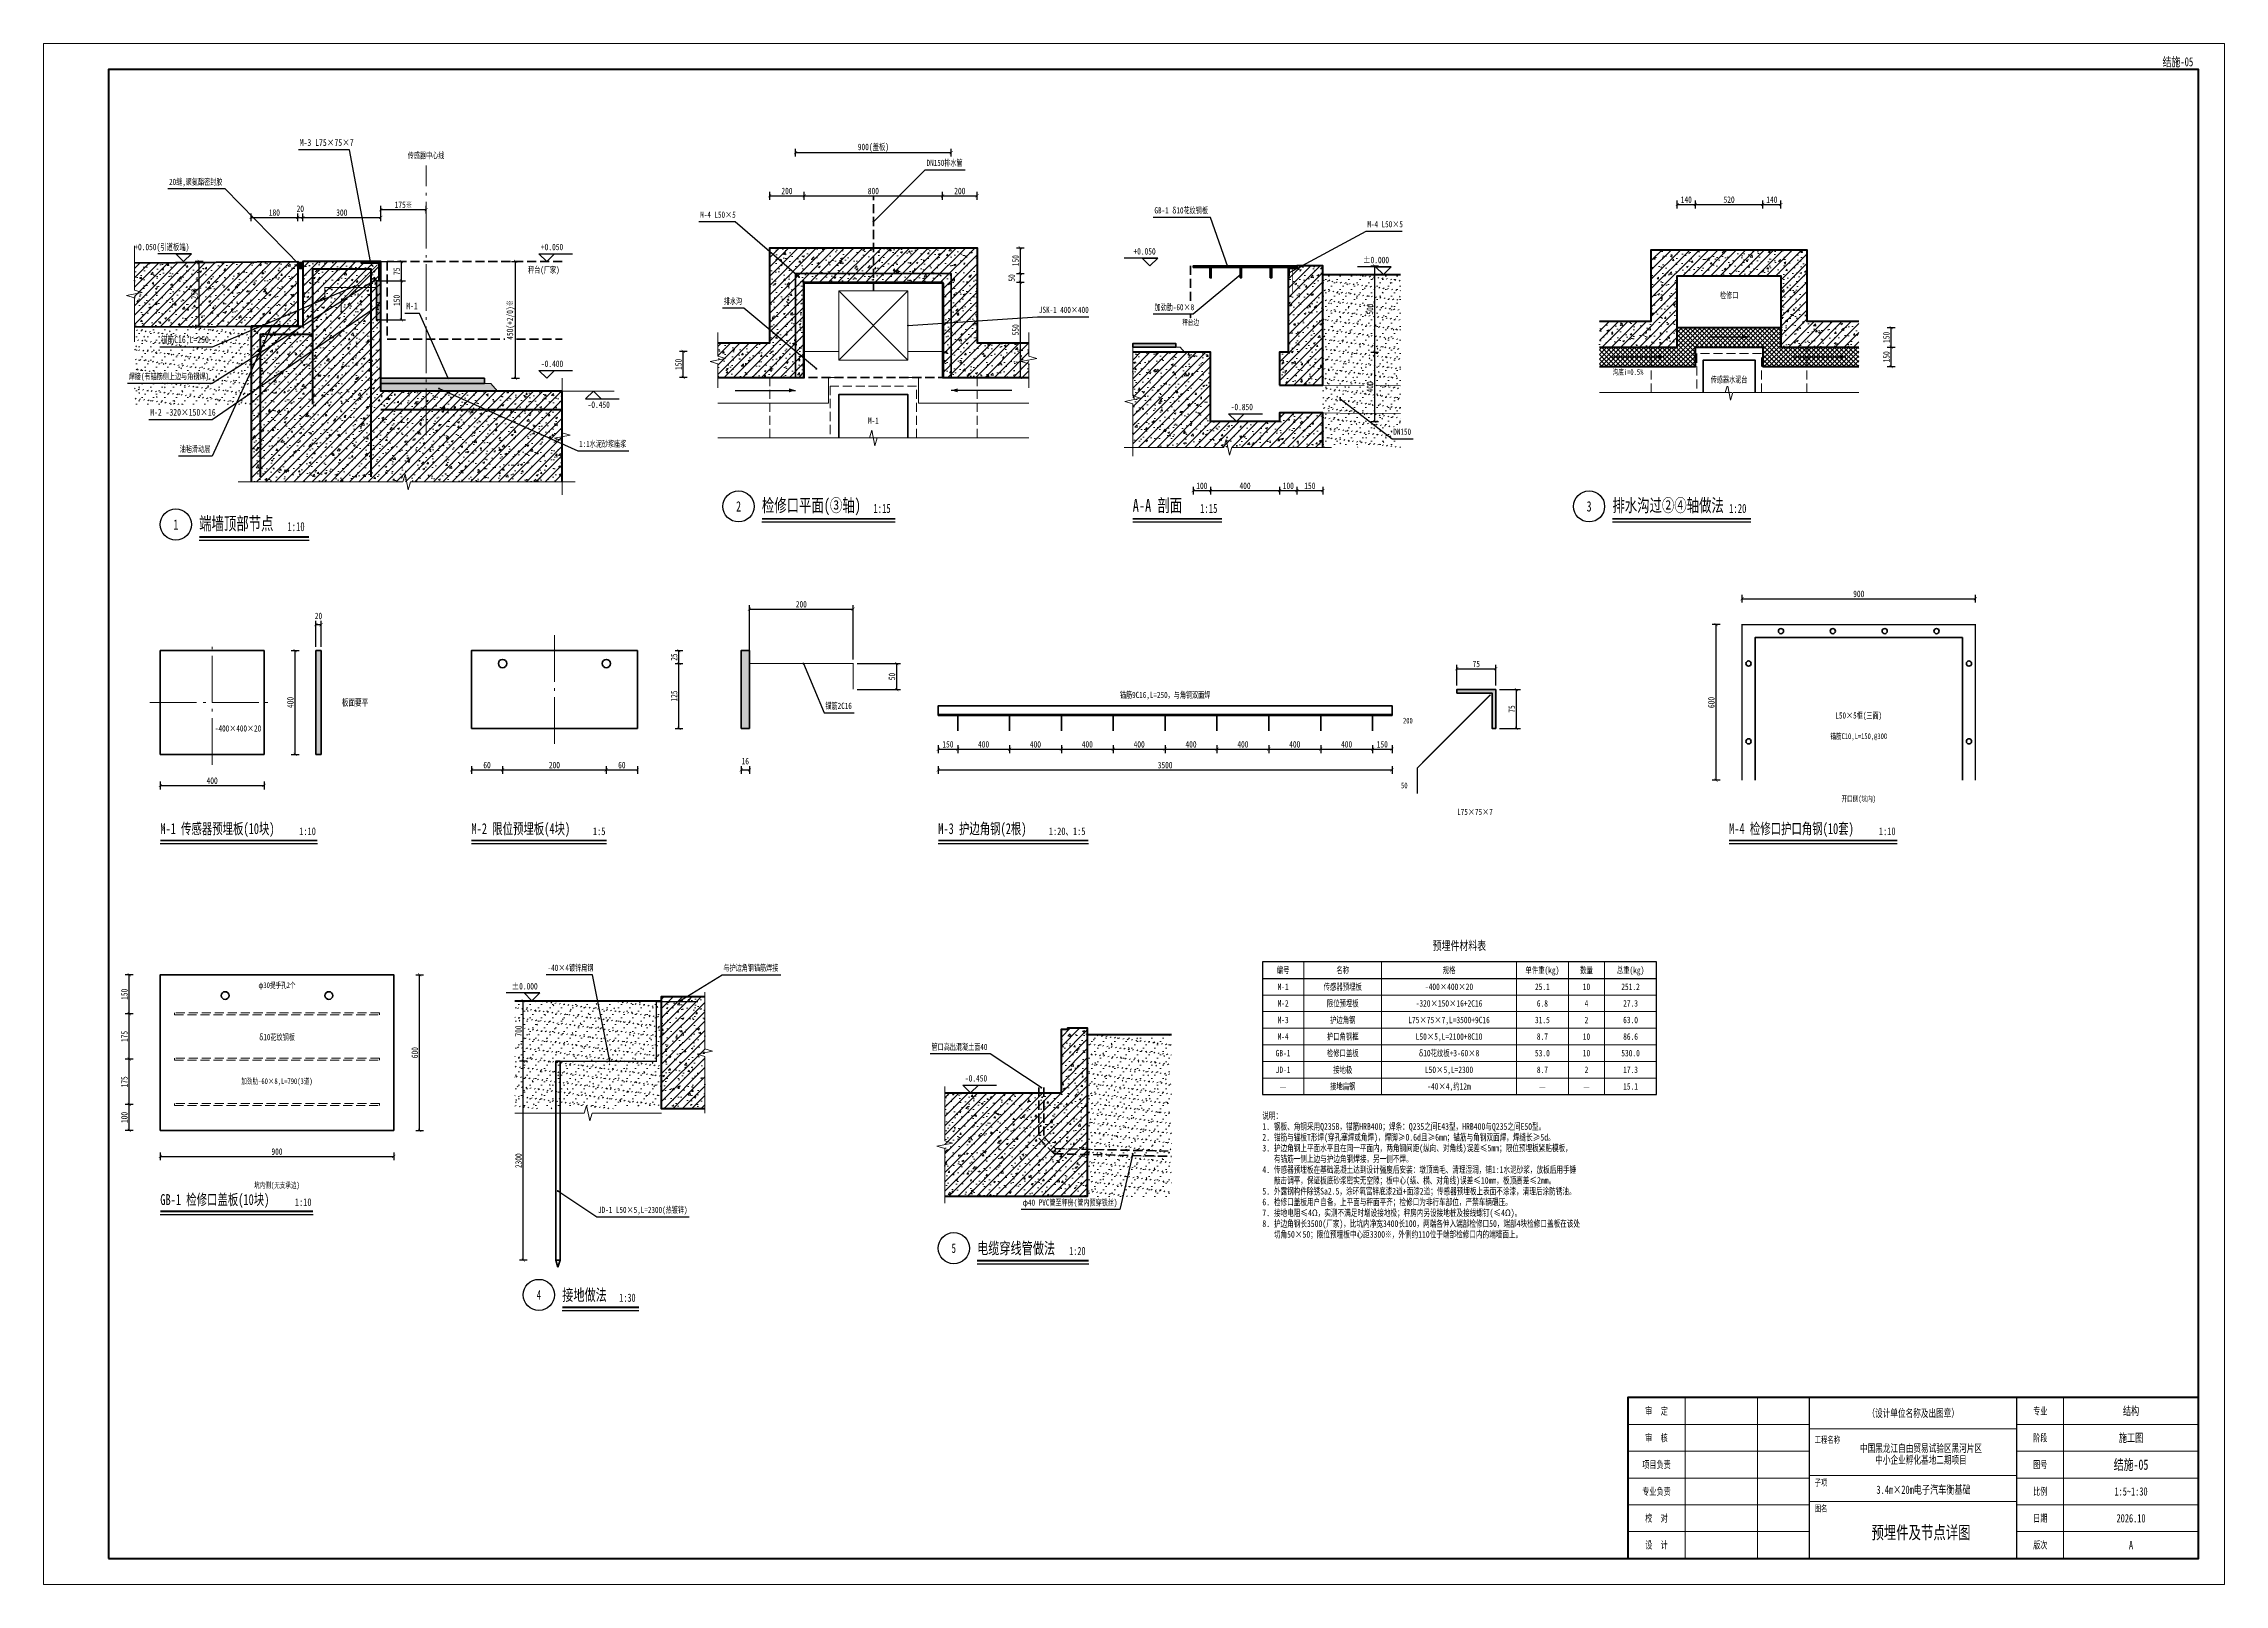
# Model space of a CAD drawing. Header units: millimetres. Extents: x 0 to 226050, y 0 to 29700.
# Drawn here: x 184000 to 226050, y 0 to 29700 of the extents above; entities that cross this region are included whole.
import ezdxf
from ezdxf.enums import TextEntityAlignment as Align

# ---------------------------------------------------------------- set-up
doc = ezdxf.new("R2010")
doc.units = ezdxf.units.MM
doc.header["$LTSCALE"] = 50
doc.linetypes.add('AXIS', pattern=[24, 18, -2.5, 1, -2.5])
doc.linetypes.add('DASH', pattern=[5, 3.5, -1.5])
for name, color, linetype, lineweight in [('S-AXIS', 1, 'AXIS', 18), ('S-CONC', 7, 'Continuous', 50), ('S-DIM', 3, 'Continuous', 13), ('S-FRAME', 7, 'Continuous', 90), ('S-HATCH', 8, 'Continuous', 13), ('S-HIDE', 8, 'DASH', 18), ('S-HIDE2', 6, 'DASH', 35), ('S-PIPE', 5, 'DASH', 35), ('S-REBAR', 2, 'Continuous', 50), ('S-STEEL', 4, 'Continuous', 35), ('S-SYMB', 7, 'Continuous', 25), ('S-TABLE', 7, 'Continuous', 18), ('S-TEXT', 7, 'Continuous', 18), ('S-THIN', 7, 'Continuous', 18)]:
    doc.layers.add(name, color=color, linetype=linetype, lineweight=lineweight)
doc.styles.add('HZ', font='simfang.ttf', dxfattribs={"width": 0.7})
doc.dimstyles.new('ZJ', dxfattribs={"dimscale": 50, "dimtxt": 2.5, "dimasz": 1.2, "dimexe": 1.5, "dimexo": 1.5, "dimgap": 0.6, "dimtad": 1, "dimdec": 0, "dimtxsty": 'HZ', "dimblk": 'ARCHTICK', "dimcen": 2.5, "dimclrd": 3, "dimclre": 3, "dimclrt": 7, "dimazin": 3, "dimtfac": 1, "dimtmove": 2, "dimatfit": 3})
pattern_1 = [(0, (0, 0), (110, 130), [0, -220]), (0, (55, 65), (110, 130), [0, -220]), (35, (30, 20), (145, 170), [27.5, -250]), (125, (115, 105), (155, 185), [22.5, -300])]

msp = doc.modelspace()

# ---------------------------------------------------------------- texts
at = {"layer": 'S-TEXT', "style": 'HZ', "width": 0.7}
for s, height, p in [('结施-05', 175, (225450, 29350)), ('200', 110, (210400, 16650)), ('50', 110, (210300, 15400))]:
    msp.add_text(s, height=height, dxfattribs=at).set_placement(p, align=Align.MIDDLE_RIGHT)
for s, height, p in [('M-3 L75×75×7', 130, (188939, 27690)), ('DN150排水管', 120, (201025, 27306.7)), ('20缝,聚氨酯密封胶', 120, (186419, 26940)), ('GB-1 δ10花纹钢板', 120, (205419, 26390)), ('M-4 L50×5', 120, (196660.3, 26306.7)), ('M-4 L50×5', 120, (209525, 26123.3)), ('+0.050', 125, (193590, 25680)), ('排水沟', 120, (197115, 24640)), ('M-1', 130, (190991, 24540)), ('JSK-1 400×400', 120, (203191.7, 24473.3)), ('加劲肋-60×8', 120, (205421.7, 24523.3)), ('锚筋C16,L=250', 130, (186263, 23890)), ('-0.400', 125, (193590, 23430)), ('焊接(有锚筋侧上边与角钢焊)', 120, (185641, 23190)), ('-0.450', 125, (194490, 22641.2)), ('-0.850', 125, (206890, 22596.7)), ('M-2 -320×150×16', 130, (186055, 22490)), ('油毡滑动层', 120, (186625, 21790)), ('1:1水泥砂浆座浆', 120, (194325, 21890)), ('DN150', 120, (210025, 22123.3)), ('端墙顶部节点', 250, (187000, 20250)), ('检修口平面(③轴)', 250, (197850, 20600)), ('1:15', 175, (200000, 20600)), ('A-A 剖面', 250, (205000, 20600)), ('1:15', 175, (206300, 20600)), ('排水沟过②④轴做法', 250, (214250, 20600)), ('1:20', 175, (216500, 20600)), ('1:10', 175, (188700, 20250)), ('锚筋2C16', 120, (199075, 16840)), ('M-1 传感器预埋板(10块)', 210, (186250, 14400)), ('1:10', 147, (188928, 14400)), ('M-2 限位预埋板(4块)', 210, (192250, 14400)), ('1:5', 147, (194592, 14400)), ('M-3 护边角钢(2根)', 210, (201250, 14400)), ('1:20、1:5', 147, (203382, 14400)), ('M-4 检修口护口角钢(10套)', 210, (216500, 14400)), ('1:10', 147, (219388, 14400)), ('-40×4镀锌扁钢', 120, (193718.3, 11790)), ('与护边角钢锚筋焊接', 120, (197108.3, 11790)), ('管口高出混凝土面40', 120, (201121, 10265)), ('-0.450', 125, (201765, 9655)), ('GB-1 检修口盖板(10块)', 210, (186250, 7250)), ('1:10', 147, (188844, 7250)), ('JD-1 L50×5,L=2300(热镀锌)', 120, (194691.7, 7123.3)), ('φ40 PVC管至秤房(管内预穿铁丝)', 120, (202877, 7265)), ('电缆穿线管做法', 225, (202000, 6300)), ('1:20', 157.5, (203775, 6300)), ('接地做法', 225, (194000, 5400)), ('1:30', 157.5, (195100, 5400))]:
    msp.add_text(s, height=height, dxfattribs=at).set_placement(p, align=Align.BOTTOM_LEFT)
for s, p in [('传感器中心线', (191375, 27450)), ('锚筋9C16,L=250，与角钢双面焊', (205625, 17050))]:
    msp.add_text(s, height=120, dxfattribs=at).set_placement(p, align=Align.BOTTOM_CENTER)
for s, p in [('+0.050(引道板端)', (186810, 25680)), ('+0.050', (205443.3, 25596.7)), ('±0.000', (209943.3, 25430)), ('±0.000', (193526.7, 11430))]:
    msp.add_text(s, height=125, dxfattribs=at).set_placement(p, align=Align.BOTTOM_RIGHT)
msp.add_text('秤台(厂家)', height=120, dxfattribs=at).set_placement((193950, 25400), align=Align.TOP_RIGHT)
for s, height, p in [('检修口', 120, (216500, 24850)), ('传感器水泥台', 120, (216500, 23225)), ('M-1', 120, (200000, 22433.3)), ('2', 200, (197400, 20780)), ('3', 200, (213800, 20780)), ('1', 200, (186550, 20430)), ('L50×5框(三面)', 120, (219000, 16750)), ('-400×400×20', 120, (187750, 16500)), ('锚筋C10,L=150,@300', 110, (219000, 16350)), ('编号', 125, (207900, 11840)), ('名称', 125, (209050, 11840)), ('规格', 125, (211100, 11840)), ('单件重(kg)', 125, (212900, 11840)), ('数量', 125, (213750, 11840)), ('总重(kg)', 125, (214600, 11840)), ('φ30提手孔2个', 110, (188500, 11550)), ('M-1', 125, (207900, 11520)), ('传感器预埋板', 125, (209050, 11520)), ('-400×400×20', 125, (211100, 11520)), ('25.1', 125, (212900, 11520)), ('10', 125, (213750, 11520)), ('251.2', 125, (214600, 11520)), ('M-2', 125, (207900, 11200)), ('M-3', 125, (207900, 10880)), ('限位预埋板', 125, (209050, 11200)), ('护边角钢', 125, (209050, 10880)), ('L75×75×7,L=3500+9C16', 125, (211100, 10880)), ('-320×150×16+2C16', 125, (211100, 11200)), ('31.5', 125, (212900, 10880)), ('6.8', 125, (212900, 11200)), ('4', 125, (213750, 11200)), ('2', 125, (213750, 10880)), ('27.3', 125, (214600, 11200)), ('63.0', 125, (214600, 10880)), ('δ10花纹钢板', 120, (188500, 10550)), ('M-4', 125, (207900, 10560)), ('护口角钢框', 125, (209050, 10560)), ('L50×5,L=2100+8C10', 125, (211100, 10560)), ('8.7', 125, (212900, 10560)), ('10', 125, (213750, 10560)), ('86.6', 125, (214600, 10560)), ('GB-1', 125, (207900, 10240)), ('检修口盖板', 125, (209050, 10240)), ('δ10花纹板+3-60×8', 125, (211100, 10240)), ('53.0', 125, (212900, 10240)), ('10', 125, (213750, 10240)), ('530.0', 125, (214600, 10240)), ('加劲肋-60×8,L=790(3道)', 110, (188500, 9700)), ('JD-1', 125, (207900, 9920)), ('接地扁钢', 125, (209050, 9600)), ('接地极', 125, (209050, 9920)), ('L50×5,L=2300', 125, (211100, 9920)), ('-40×4,约12m', 125, (211100, 9600)), ('8.7', 125, (212900, 9920)), ('2', 125, (213750, 9920)), ('17.3', 125, (214600, 9920)), ('—', 125, (207900, 9600)), ('—', 125, (212900, 9600)), ('—', 125, (213750, 9600)), ('15.1', 125, (214600, 9600)), ('5', 180, (201550, 6480)), ('4', 180, (193550, 5580)), ('审  定', 140, (215100, 3341.7)), ('（设计单位名称及出图章）', 150, (220050, 3300)), ('专业', 140, (222500, 3341.7)), ('结构', 160, (224250, 3341.7)), ('审  核', 140, (215100, 2825)), ('中国黑龙江自由贸易试验区黑河片区', 150, (220200, 2625)), ('阶段', 140, (222500, 2825)), ('施工图', 160, (224250, 2825)), ('项目负责', 140, (215100, 2308.3)), ('中小企业孵化基地二期项目', 150, (220200, 2400)), ('图号', 140, (222500, 2308.3)), ('结施-05', 200, (224250, 2308.3)), ('专业负责', 140, (215100, 1791.7)), ('3.4m×20m电子汽车衡基础', 160, (220250, 1825)), ('比例', 140, (222500, 1791.7)), ('1:5~1:30', 160, (224250, 1791.7)), ('校  对', 140, (215100, 1275)), ('日期', 140, (222500, 1275)), ('2026.10', 160, (224250, 1275)), ('设  计', 140, (215100, 758.3)), ('预埋件及节点详图', 250, (220200, 1000)), ('版次', 140, (222500, 758.3)), ('A', 160, (224250, 758.3))]:
    msp.add_text(s, height=height, dxfattribs=at).set_placement(p, align=Align.MIDDLE_CENTER)
for s, height, p in [('秤台边', 110, (206116.7, 24383.3)), ('沟底i=0.5%', 110, (214550, 23425)), ('开口侧(坑内)', 110, (219000, 15200)), ('L75×75×7', 120, (211600, 14950)), ('预埋件材料表', 175, (211300, 12400)), ('坑内侧(无支承边)', 110, (188500, 7750))]:
    msp.add_text(s, height=height, dxfattribs=at).set_placement(p, align=Align.TOP_CENTER)
msp.add_text('板面要平', height=130, dxfattribs=at).set_placement((189750, 17000), align=Align.MIDDLE_LEFT)
for s, height, p in [('说明：', 130, (207500, 9100)), ('1. 钢板、角钢采用Q235B，锚筋HRB400；焊条：Q235之间E43型，HRB400与Q235之间E50型。', 130, (207500, 8892)), ('3. 护边角钢上平面水平且在同一平面内，两角钢间距(纵向、对角线)误差≤5mm；限位预埋板紧贴模板，', 130, (207500, 8476)), ('2. 锚筋与锚板T形焊(穿孔塞焊或角焊)，焊脚≥0.6d且≥6mm；锚筋与角钢双面焊，焊缝长≥5d。', 130, (207500, 8684)), ('4. 传感器预埋板在基础混凝土达到设计强度后安装：墩顶凿毛、清理湿润，铺1:1水泥砂浆，放板后用手锤', 130, (207500, 8060)), ('   有锚筋一侧上边与护边角钢焊接，另一侧不焊。', 130, (207500, 8268)), ('5. 外露钢构件除锈Sa2.5，涂环氧富锌底漆2道+面漆2道；传感器预埋板上表面不涂漆，清理后涂防锈油。', 130, (207500, 7644)), ('   敲击调平，保证板底砂浆密实无空隙；板中心(纵、横、对角线)误差≤10mm，板顶高差≤2mm。', 130, (207500, 7852)), ('6. 检修口盖板用户自备，上平面与秤面平齐；检修口为非行车部位，严禁车辆碾压。', 130, (207500, 7436)), ('7. 接地电阻≤4Ω，实测不满足时增设接地极；秤房内另设接地桩及接线螺钉(≤4Ω)。', 130, (207500, 7228)), ('8. 护边角钢长3500(厂家)，比坑内净宽3400长100，两端各伸入端部检修口50，端部4块检修口盖板在该处', 130, (207500, 7020)), ('   切角50×50；限位预埋板中心距3300※，外侧约110位于端部检修口内的端墙面上。', 130, (207500, 6812)), ('工程名称', 125, (218150, 2850)), ('子项', 125, (218150, 2025)), ('图名', 125, (218150, 1525))]:
    msp.add_text(s, height=height, dxfattribs=at).set_placement(p, align=Align.TOP_LEFT)

# ---------------------------------------------------------------- blocks, each defined once
blk = doc.blocks.new('_ARCHTICK')
at = {"color": 0, "linetype": 'BYBLOCK', "const_width": 0.15}
blk.add_lwpolyline([(-0.5, -0.5), (0.5, 0.5)], dxfattribs=at)

# ---------------------------------------------------------------- dimensions: what is measured, and where the dimension line sits
at = {"layer": 'S-DIM'}
for base, p1, p2, text, override in [((198500, 27600), (198500, 27450), (201500, 27450), '900(盖板)', {"dimlfac": 0.3}), ((188000, 26350), (188000, 26200), (188900, 26200), '180', {"dimlfac": 0.2}), ((188900, 26350), (188900, 26200), (189000, 26200), '20', {"dimlfac": 0.2}), ((189000, 26350), (189000, 26200), (190500, 26200), '300', {"dimlfac": 0.2}), ((190500, 26500), (190500, 26350), (191375, 26350), '175※', {"dimlfac": 0.2}), ((215500, 26600), (215500, 26450), (215850, 26450), '140', {"dimlfac": 0.4}), ((215850, 26600), (215850, 26450), (217150, 26450), '520', {"dimlfac": 0.4}), ((217150, 26600), (217150, 26450), (217500, 26450), '140', {"dimlfac": 0.4}), ((206166.7, 21083.3), (206166.7, 21233.3), (206500, 21233.3), '100', {"dimlfac": 0.3}), ((206500, 21083.3), (206500, 21233.3), (207833.3, 21233.3), '400', {"dimlfac": 0.3}), ((207833.3, 21083.3), (207833.3, 21233.3), (208166.7, 21233.3), '100', {"dimlfac": 0.3}), ((208166.7, 21083.3), (208166.7, 21233.3), (208666.7, 21233.3), '150', {"dimlfac": 0.3}), ((197610, 18800), (197610, 17750), (199610, 17750), '200', {"dimlfac": 0.1}), ((189250, 18500), (189250, 18000), (189350, 18000), '20', {"dimlfac": 0.2}), ((211250, 17650), (211250, 17250), (212000, 17250), '75', {"dimlfac": 0.1}), ((201250, 16100), (201250, 16250), (201625, 16250), '150', {"dimlfac": 0.4}), ((201625, 16100), (201625, 16250), (202625, 16250), '400', {"dimlfac": 0.4}), ((202625, 16100), (202625, 16250), (203625, 16250), '400', {"dimlfac": 0.4}), ((203625, 16100), (203625, 16250), (204625, 16250), '400', {"dimlfac": 0.4}), ((204625, 16100), (204625, 16250), (205625, 16250), '400', {"dimlfac": 0.4}), ((205625, 16100), (205625, 16250), (206625, 16250), '400', {"dimlfac": 0.4}), ((206625, 16100), (206625, 16250), (207625, 16250), '400', {"dimlfac": 0.4}), ((207625, 16100), (207625, 16250), (208625, 16250), '400', {"dimlfac": 0.4}), ((208625, 16100), (208625, 16250), (209625, 16250), '400', {"dimlfac": 0.4}), ((209625, 16100), (209625, 16250), (210000, 16250), '150', {"dimlfac": 0.4}), ((192250, 15700), (192250, 15850), (192850, 15850), '60', {"dimlfac": 0.1}), ((192850, 15700), (192850, 15850), (194850, 15850), '200', {"dimlfac": 0.1}), ((194850, 15700), (194850, 15850), (195450, 15850), '60', {"dimlfac": 0.1}), ((197450, 15700), (197450, 15850), (197610, 15850), '16', {"dimlfac": 0.1}), ((201250, 15700), (201250, 15850), (210000, 15850), '3500', {"dimlfac": 0.4})]:
    msp.add_linear_dim(base=base, p1=p1, p2=p2, text=text, dimstyle='ZJ', override=override, dxfattribs=at).render()
for base, p1, p2, override in [((198000, 26766.7), (198000, 26616.7), (198666.7, 26616.7), {"dimlfac": 0.3}), ((198666.7, 26766.7), (198666.7, 26616.7), (201333.3, 26616.7), {"dimlfac": 0.3}), ((201333.3, 26766.7), (201333.3, 26616.7), (202000, 26616.7), {"dimlfac": 0.3}), ((216750, 19000), (216750, 18850), (221250, 18850), {"dimlfac": 0.2}), ((186250, 15400), (186250, 15550), (188250, 15550), {"dimlfac": 0.2}), ((186250, 8250), (186250, 8400), (190750, 8400), {"dimlfac": 0.2})]:
    msp.add_linear_dim(base=base, p1=p1, p2=p2, dimstyle='ZJ', override=override, dxfattribs=at).render()
for base, p1, p2, text, override in [((202833.3, 25266.7), (202683.3, 25266.7), (202683.3, 25766.7), '150', {"dimlfac": 0.3}), ((187000, 24250), (187150, 24250), (187150, 25500), '250', {"dimlfac": 0.2}), ((190900, 25125), (190420, 25125), (190420, 25500), '75', {"dimlfac": 0.2}), ((193100, 23250), (192950, 23250), (192950, 25500), '450(+2/0)※', {"dimlfac": 0.2}), ((202833.3, 25100), (202683.3, 25100), (202683.3, 25266.7), '50', {"dimlfac": 0.3}), ((209666.7, 23750), (209516.7, 23750), (209516.7, 25416.7), '500', {"dimlfac": 0.3}), ((190900, 24375), (190420, 24375), (190420, 25125), '150', {"dimlfac": 0.2}), ((202833.3, 23266.7), (202683.3, 23266.7), (202683.3, 25100), '550', {"dimlfac": 0.3}), ((219625, 23850), (219475, 23850), (219475, 24225), '150', {"dimlfac": 0.4}), ((196333.3, 23266.7), (196483.3, 23266.7), (196483.3, 23766.7), '150', {"dimlfac": 0.3}), ((209666.7, 22416.7), (209516.7, 22416.7), (209516.7, 23750), '400', {"dimlfac": 0.3}), ((219625, 23475), (219475, 23475), (219475, 23850), '150', {"dimlfac": 0.4}), ((196250, 17750), (196100, 17750), (196100, 18000), '25', {"dimlfac": 0.1}), ((196250, 16500), (196100, 16500), (196100, 17750), '125', {"dimlfac": 0.1}), ((200450, 17250), (199610, 17250), (199610, 17750), '50', {"dimlfac": 0.1}), ((212400, 16500), (212000, 16500), (212000, 17250), '75', {"dimlfac": 0.1}), ((185650, 11000), (185800, 11000), (185800, 11750), '150', {"dimlfac": 0.2}), ((185650, 10125), (185800, 10125), (185800, 11000), '175', {"dimlfac": 0.2}), ((193250, 10083.3), (193400, 10083.3), (193400, 11250), '700', {"dimlfac": 0.6}), ((185650, 9250), (185800, 9250), (185800, 10125), '175', {"dimlfac": 0.2}), ((193250, 6250), (193400, 6250), (193400, 10083.3), '2300', {"dimlfac": 0.6}), ((185650, 8750), (185800, 8750), (185800, 9250), '100', {"dimlfac": 0.2})]:
    msp.add_linear_dim(base=base, p1=p1, p2=p2, angle=90, text=text, dimstyle='ZJ', override=override, dxfattribs=at).render()
for base, p1, p2 in [((216250, 15500), (216400, 15500), (216400, 18500)), ((188850, 16000), (188700, 16000), (188700, 18000)), ((191250, 8750), (191100, 8750), (191100, 11750))]:
    msp.add_linear_dim(base=base, p1=p1, p2=p2, angle=90, dimstyle='ZJ', override={"dimlfac": 0.2}, dxfattribs=at).render()

# ---------------------------------------------------------------- hatches: boundary and pattern name
at = {"layer": 'S-HATCH'}
h = msp.add_hatch(dxfattribs=at)
h.set_pattern_fill('ANSI31', color=256, scale=40)
h.paths.add_polyline_path([(197000, 23266.7), (198666.7, 23266.7), (198666.7, 25100), (201333.3, 25100), (201333.3, 23266.7), (203000, 23266.7), (203000, 23933.3), (202000, 23933.3), (202000, 25766.7), (198000, 25766.7), (198000, 23933.3), (197000, 23933.3)])
h = msp.add_hatch(dxfattribs=at)
h.set_pattern_fill('AR-CONC', color=256, scale=2)
h.paths.add_polyline_path([(197000, 23266.7), (198666.7, 23266.7), (198666.7, 25100), (201333.3, 25100), (201333.3, 23266.7), (203000, 23266.7), (203000, 23933.3), (202000, 23933.3), (202000, 25766.7), (198000, 25766.7), (198000, 23933.3), (197000, 23933.3)])
h = msp.add_hatch(dxfattribs=at)
h.set_pattern_fill('ANSI31', color=256, scale=40)
h.paths.add_polyline_path([(214000, 23850), (215500, 23850), (215500, 25225), (217500, 25225), (217500, 23850), (219000, 23850), (219000, 24350), (218000, 24350), (218000, 25725), (215000, 25725), (215000, 24350), (214000, 24350)])
h = msp.add_hatch(dxfattribs=at)
h.set_pattern_fill('AR-CONC', color=256, scale=2)
h.paths.add_polyline_path([(214000, 23850), (215500, 23850), (215500, 25225), (217500, 25225), (217500, 23850), (219000, 23850), (219000, 24350), (218000, 24350), (218000, 25725), (215000, 25725), (215000, 24350), (214000, 24350)])
h = msp.add_hatch(dxfattribs=at)
h.set_pattern_fill('ANSI31', color=256, scale=40)
h.paths.add_polyline_path([(185750, 25475), (188900, 25500), (188900, 24250), (185750, 24235)])
h.paths.add_polyline_path([(187019.5, 25047), (186795.5, 25047), (186795.5, 24703), (187019.5, 24703)], flags=0)
h = msp.add_hatch(dxfattribs=at)
h.set_pattern_fill('AR-CONC', color=256, scale=2)
h.paths.add_polyline_path([(185750, 25475), (188900, 25500), (188900, 24250), (185750, 24235)])
h.paths.add_polyline_path([(187019.5, 25047), (186795.5, 25047), (186795.5, 24703), (187019.5, 24703)], flags=0)
h = msp.add_hatch(dxfattribs=at)
h.set_pattern_fill('ANSI31', color=256, scale=40)
h.paths.add_polyline_path([(188000, 21250), (194000, 21250), (194000, 23000), (190500, 23000), (190500, 25500), (189000, 25500), (189000, 24250), (188000, 24250)])
h = msp.add_hatch(dxfattribs=at)
h.set_pattern_fill('AR-CONC', color=256, scale=2)
h.paths.add_polyline_path([(188000, 21250), (194000, 21250), (194000, 23000), (190500, 23000), (190500, 25500), (189000, 25500), (189000, 24250), (188000, 24250)])
h = msp.add_hatch(dxfattribs=at)
h.set_pattern_fill('ANSI31', color=256, scale=40)
h.paths.add_polyline_path([(207833.3, 23116.7), (208666.7, 23116.7), (208666.7, 25416.7), (208166.7, 25416.7), (208166.7, 25383.3), (208000, 25383.3), (208000, 23750), (207833.3, 23750)])
h = msp.add_hatch(dxfattribs=at)
h.set_pattern_fill('AR-CONC', color=256, scale=2)
h.paths.add_polyline_path([(207833.3, 23116.7), (208666.7, 23116.7), (208666.7, 25416.7), (208166.7, 25416.7), (208166.7, 25383.3), (208000, 25383.3), (208000, 23750), (207833.3, 23750)])
h = msp.add_hatch(dxfattribs=at)
h.set_pattern_fill('ZJ-GRAVEL', color=256, scale=50)
h.set_pattern_definition(pattern_1)
h.paths.add_polyline_path([(208666.7, 25250), (210166.7, 25250), (210166.7, 22310.8), (209995, 22310.8), (209995, 22093.3), (210166.7, 22093.3), (210166.7, 21916.7), (208666.7, 21916.7)])
h.paths.add_polyline_path([(209462.1, 22911.4), (209686.2, 22911.4), (209686.2, 23255.3), (209462.1, 23255.3)], flags=0)
h.paths.add_polyline_path([(209462.1, 24411.4), (209686.2, 24411.4), (209686.2, 24755.3), (209462.1, 24755.3)], flags=0)
h = msp.add_hatch(dxfattribs=at)
h.set_pattern_fill('ZJ-GRAVEL', color=256, scale=50)
h.set_pattern_definition(pattern_1)
h.paths.add_polyline_path([(185750, 23160), (187123.6, 23160), (187123.6, 23377.5), (185750, 23377.5), (185750, 24235), (188000, 24250), (188000, 22750), (185750, 22735)])
h.paths.add_polyline_path([(187135.8, 23860), (187135.8, 24090.6), (186233, 24090.6), (186233, 23860)], flags=0)
h = msp.add_hatch(dxfattribs=at)
h.set_pattern_fill('ANSI37', color=256, scale=20)
h.paths.add_polyline_path([(214000, 23475), (215850, 23475), (215850, 23850), (217150, 23850), (217150, 23475), (219000, 23475), (219000, 23850), (217500, 23850), (217500, 24225), (215500, 24225), (215500, 23850), (214000, 23850)])
h = msp.add_hatch(dxfattribs=at)
h.set_pattern_fill('ANSI31', color=256, scale=40)
h.paths.add_polyline_path([(205000, 21916.7), (208666.7, 21916.7), (208666.7, 22583.3), (207833.3, 22583.3), (207833.3, 22416.7), (206500, 22416.7), (206500, 23750), (205000, 23750)])
h = msp.add_hatch(dxfattribs=at)
h.set_pattern_fill('AR-CONC', color=256, scale=2)
h.paths.add_polyline_path([(205000, 21916.7), (208666.7, 21916.7), (208666.7, 22583.3), (207833.3, 22583.3), (207833.3, 22416.7), (206500, 22416.7), (206500, 23750), (205000, 23750)])
h = msp.add_hatch(dxfattribs=at)
h.set_pattern_fill('AR-SAND', color=256)
h.paths.add_polyline_path([(190500, 23000), (192750, 23000), (192625, 23150), (190500, 23150)])
h = msp.add_hatch(dxfattribs=at)
h.set_pattern_fill('ZJ-GRAVEL', color=256, scale=50)
h.set_pattern_definition(pattern_1)
h.paths.add_polyline_path([(193083.3, 10494.7), (193269.5, 10494.7), (193269.5, 10838.6), (193083.3, 10838.6), (193083.3, 11250), (195916.7, 11250), (195916.7, 9166.7), (193083.3, 9166.7)])
h = msp.add_hatch(dxfattribs=at)
h.set_pattern_fill('ANSI31', color=256, scale=40)
h.paths.add_polyline_path([(195916.7, 9166.7), (196750, 9166.7), (196750, 11333.3), (195916.7, 11333.3)])
h = msp.add_hatch(dxfattribs=at)
h.set_pattern_fill('AR-CONC', color=256, scale=2)
h.paths.add_polyline_path([(195916.7, 9166.7), (196750, 9166.7), (196750, 11333.3), (195916.7, 11333.3)])
h = msp.add_hatch(dxfattribs=at)
h.set_pattern_fill('ANSI31', color=256, scale=40)
h.paths.add_polyline_path([(201375, 7475), (204125, 7475), (204125, 10725), (203750, 10725), (203750, 10700), (203625, 10700), (203625, 9475), (201375, 9475)])
h = msp.add_hatch(dxfattribs=at)
h.set_pattern_fill('AR-CONC', color=256, scale=2)
h.paths.add_polyline_path([(201375, 7475), (204125, 7475), (204125, 10725), (203750, 10725), (203750, 10700), (203625, 10700), (203625, 9475), (201375, 9475)])
h = msp.add_hatch(dxfattribs=at)
h.set_pattern_fill('ZJ-GRAVEL', color=256, scale=50)
h.set_pattern_definition(pattern_1)
h.paths.add_polyline_path([(204125, 7475), (205750, 7475), (205750, 10600), (204125, 10600)])
at = {"layer": 'S-STEEL'}
h = msp.add_hatch(color=256, dxfattribs=at)
h.dxf.hatch_style = 1
h.paths.add_polyline_path([(188900, 25350), (189000, 25350), (189000, 25500), (188900, 25500)])
h = msp.add_hatch(color=256, dxfattribs=at)
h.dxf.hatch_style = 1
h.paths.add_polyline_path([(190500, 25500), (190125, 25500), (190125, 25465), (190465, 25465), (190465, 25125), (190500, 25125)])
h = msp.add_hatch(color=256, dxfattribs=at)
h.dxf.hatch_style = 1
h.paths.add_polyline_path([(206166.7, 25383.3), (208166.7, 25383.3), (208166.7, 25416.7), (206166.7, 25416.7)])
h = msp.add_hatch(color=256, dxfattribs=at)
h.dxf.hatch_style = 1
h.paths.add_polyline_path([(206486.7, 25183.3), (206513.3, 25183.3), (206513.3, 25383.3), (206486.7, 25383.3)])
h = msp.add_hatch(color=256, dxfattribs=at)
h.dxf.hatch_style = 1
h.paths.add_polyline_path([(207070, 25183.3), (207096.7, 25183.3), (207096.7, 25383.3), (207070, 25383.3)])
h = msp.add_hatch(color=256, dxfattribs=at)
h.dxf.hatch_style = 1
h.paths.add_polyline_path([(207653.3, 25183.3), (207680, 25183.3), (207680, 25383.3), (207653.3, 25383.3)])
h = msp.add_hatch(color=256, dxfattribs=at)
h.dxf.hatch_style = 1
h.paths.add_polyline_path([(208000, 25383.3), (208166.7, 25383.3), (208166.7, 25366.7), (208016.7, 25366.7), (208016.7, 25216.7), (208000, 25216.7)])
h = msp.add_hatch(color=256, dxfattribs=at)
h.dxf.hatch_style = 1
h.paths.add_polyline_path([(190420, 24375), (190500, 24375), (190500, 25125), (190420, 25125)])
h = msp.add_hatch(color=256, dxfattribs=at)
h.dxf.hatch_style = 1
h.paths.add_polyline_path([(205000, 23850), (205833.3, 23850), (205833.3, 23916.7), (205000, 23916.7)])
h = msp.add_hatch(color=256, dxfattribs=at)
h.dxf.hatch_style = 1
h.paths.add_polyline_path([(190500, 23150), (192500, 23150), (192500, 23250), (190500, 23250)])
h = msp.add_hatch(color=256, dxfattribs=at)
h.dxf.hatch_style = 1
h.paths.add_polyline_path([(189250, 16000), (189350, 16000), (189350, 18000), (189250, 18000)])
h = msp.add_hatch(color=256, dxfattribs=at)
h.dxf.hatch_style = 1
h.paths.add_polyline_path([(197450, 16500), (197610, 16500), (197610, 18000), (197450, 18000)])
h = msp.add_hatch(color=256, dxfattribs=at)
h.dxf.hatch_style = 1
h.paths.add_polyline_path([(212000, 17250), (211250, 17250), (211250, 17180), (211930, 17180), (211930, 16500), (212000, 16500)])
at = {"layer": 'S-SYMB'}
h = msp.add_hatch(color=256, dxfattribs=at)
h.dxf.hatch_style = 1
edge = h.paths.add_edge_path()
edge.add_arc((200000, 26266.7), 20, 0, 360)
h = msp.add_hatch(color=256, dxfattribs=at)
h.dxf.hatch_style = 1
edge = h.paths.add_edge_path()
edge.add_arc((188950, 25425), 20, 0, 360)
h = msp.add_hatch(color=256, dxfattribs=at)
h.dxf.hatch_style = 1
edge = h.paths.add_edge_path()
edge.add_arc((190300, 25500), 20, 0, 360)
h = msp.add_hatch(color=256, dxfattribs=at)
h.dxf.hatch_style = 1
edge = h.paths.add_edge_path()
edge.add_arc((206833.3, 25400), 20, 0, 360)
h = msp.add_hatch(color=256, dxfattribs=at)
h.dxf.hatch_style = 1
edge = h.paths.add_edge_path()
edge.add_arc((207083.3, 25250), 20, 0, 360)
h = msp.add_hatch(color=256, dxfattribs=at)
h.dxf.hatch_style = 1
edge = h.paths.add_edge_path()
edge.add_arc((208010, 25283.3), 20, 0, 360)
h = msp.add_hatch(color=256, dxfattribs=at)
h.dxf.hatch_style = 1
edge = h.paths.add_edge_path()
edge.add_arc((190000, 25025), 20, 0, 360)
h = msp.add_hatch(color=256, dxfattribs=at)
h.dxf.hatch_style = 1
edge = h.paths.add_edge_path()
edge.add_arc((190400, 25150), 20, 0, 360)
h = msp.add_hatch(color=256, dxfattribs=at)
h.dxf.hatch_style = 1
edge = h.paths.add_edge_path()
edge.add_arc((198566.7, 25200), 20, 0, 360)
h = msp.add_hatch(color=256, dxfattribs=at)
h.dxf.hatch_style = 1
edge = h.paths.add_edge_path()
edge.add_arc((190460, 24650), 20, 0, 360)
h = msp.add_hatch(color=256, dxfattribs=at)
h.dxf.hatch_style = 1
edge = h.paths.add_edge_path()
edge.add_arc((188400, 24265), 20, 0, 360)
h = msp.add_hatch(color=256, dxfattribs=at)
h.dxf.hatch_style = 1
edge = h.paths.add_edge_path()
edge.add_arc((200666.7, 24266.7), 20, 0, 360)
h = msp.add_hatch(color=256, dxfattribs=at)
h.dxf.hatch_style = 1
h.paths.add_polyline_path([(216875, 24050), (216750, 24087.5), (216750, 24012.5)])
h = msp.add_hatch(color=256, dxfattribs=at)
h.dxf.hatch_style = 1
h.paths.add_polyline_path([(215250, 23662.5), (215125, 23700), (215125, 23625)])
h = msp.add_hatch(color=256, dxfattribs=at)
h.dxf.hatch_style = 1
h.paths.add_polyline_path([(218750, 23662.5), (218625, 23700), (218625, 23625)])
h = msp.add_hatch(color=256, dxfattribs=at)
h.dxf.hatch_style = 1
edge = h.paths.add_edge_path()
edge.add_arc((191800, 23250), 20, 0, 360)
h = msp.add_hatch(color=256, dxfattribs=at)
h.dxf.hatch_style = 1
edge = h.paths.add_edge_path()
edge.add_arc((198900, 23433.3), 20, 0, 360)
h = msp.add_hatch(color=256, dxfattribs=at)
h.dxf.hatch_style = 1
edge = h.paths.add_edge_path()
edge.add_arc((191625, 23050), 20, 0, 360)
h = msp.add_hatch(color=256, dxfattribs=at)
h.dxf.hatch_style = 1
h.paths.add_polyline_path([(198500, 23016.7), (198375, 23054.2), (198375, 22979.2)])
h = msp.add_hatch(color=256, dxfattribs=at)
h.dxf.hatch_style = 1
h.paths.add_polyline_path([(201500, 23016.7), (201625, 22979.2), (201625, 23054.2)])
h = msp.add_hatch(color=256, dxfattribs=at)
h.dxf.hatch_style = 1
edge = h.paths.add_edge_path()
edge.add_arc((209000, 22850), 20, 0, 360)
h = msp.add_hatch(color=256, dxfattribs=at)
h.dxf.hatch_style = 1
edge = h.paths.add_edge_path()
edge.add_arc((198650, 17750), 20, 0, 360)
h = msp.add_hatch(color=256, dxfattribs=at)
h.dxf.hatch_style = 1
edge = h.paths.add_edge_path()
edge.add_arc((196250, 11233.3), 20, 0, 360)
h = msp.add_hatch(color=256, dxfattribs=at)
h.dxf.hatch_style = 1
edge = h.paths.add_edge_path()
edge.add_arc((194916.7, 10083.3), 20, 0, 360)
h = msp.add_hatch(color=256, dxfattribs=at)
h.dxf.hatch_style = 1
edge = h.paths.add_edge_path()
edge.add_arc((203237.5, 9575), 20, 0, 360)
h = msp.add_hatch(color=256, dxfattribs=at)
h.dxf.hatch_style = 1
edge = h.paths.add_edge_path()
edge.add_arc((205000, 8300), 20, 0, 360)
h = msp.add_hatch(color=256, dxfattribs=at)
h.dxf.hatch_style = 1
edge = h.paths.add_edge_path()
edge.add_arc((193916.7, 7583.3), 20, 0, 360)

# ---------------------------------------------------------------- linework, layer by layer
at = {"layer": 'S-AXIS'}
for p, q in [((191375, 22150), (191375, 27350)), ((187250, 15800), (187250, 18200)), ((193850, 16200), (193850, 18300)), ((186050, 17000), (188450, 17000))]:
    msp.add_line(p, q, dxfattribs=at)
at = {"layer": 'S-CONC'}
for p, q in [((208666.7, 25250), (210166.7, 25250)), ((193083.3, 11250), (195916.7, 11250)), ((204125, 10600), (205750, 10600))]:
    msp.add_line(p, q, dxfattribs=at)
for points in [[(197000, 23933.3), (198000, 23933.3), (198000, 25766.7), (202000, 25766.7), (202000, 23933.3), (203000, 23933.3)], [(214000, 24350), (215000, 24350), (215000, 25725), (218000, 25725), (218000, 24350), (219000, 24350)], [(185750, 25475), (188900, 25500), (188900, 24250), (185750, 24235)], [(194000, 21250), (194000, 23000), (190500, 23000), (190500, 25500), (189000, 25500), (189000, 24250), (188000, 24250), (188000, 21250)], [(197000, 23266.7), (198666.7, 23266.7), (198666.7, 25100), (201333.3, 25100), (201333.3, 23266.7), (203000, 23266.7)], [(214000, 23850), (215500, 23850), (215500, 25225), (217500, 25225), (217500, 23850), (219000, 23850)], [(208666.7, 21916.7), (208666.7, 22583.3), (207833.3, 22583.3), (207833.3, 22416.7), (206500, 22416.7), (206500, 23750), (205000, 23750)], [(196750, 9166.7), (195916.7, 9166.7), (195916.7, 11333.3), (196750, 11333.3)], [(201375, 9475), (203625, 9475), (203625, 10700), (203750, 10700), (203750, 10725), (204125, 10725), (204125, 7475), (201375, 7475)]]:
    msp.add_lwpolyline(points, dxfattribs=at)
msp.add_lwpolyline([(207833.3, 23116.7), (208666.7, 23116.7), (208666.7, 25416.7), (208166.7, 25416.7), (208166.7, 25383.3), (208000, 25383.3), (208000, 23750), (207833.3, 23750)], close=True, dxfattribs=at)
at = {"layer": 'S-FRAME'}
for points in [[(185250, 500), (225550, 500), (225550, 29200), (185250, 29200)], [(214550, 500), (225550, 500), (225550, 3600), (214550, 3600)]]:
    msp.add_lwpolyline(points, close=True, dxfattribs=at)
at = {"layer": 'S-HIDE'}
for p, q in [((215000, 22975), (215000, 23850)), ((218000, 22975), (218000, 23850)), ((198000, 22100), (198000, 23266.7)), ((202000, 22100), (202000, 23266.7))]:
    msp.add_line(p, q, dxfattribs=at)
for points in [[(215875, 22975), (217125, 22975), (217125, 23725), (215875, 23725)], [(199166.7, 22100), (200833.3, 22100), (200833.3, 23100), (199166.7, 23100)], [(186525, 10980), (190475, 10980), (190475, 11020), (186525, 11020)], [(186525, 10105), (190475, 10105), (190475, 10145), (186525, 10145)], [(186525, 9230), (190475, 9230), (190475, 9270), (186525, 9270)]]:
    msp.add_lwpolyline(points, close=True, dxfattribs=at)
at = {"layer": 'S-HIDE2'}
for p, q in [((206116.7, 25416.7), (206116.7, 24710.8)), ((206116.7, 24493.3), (206116.7, 24416.7)), ((193119.5, 24000), (194000, 24000))]:
    msp.add_line(p, q, dxfattribs=at)
msp.add_lwpolyline([(194000, 25500), (190625, 25500), (190625, 24000), (192895.5, 24000)], dxfattribs=at)
msp.add_lwpolyline([(198500, 23266.7), (201500, 23266.7), (201500, 25266.7), (198500, 25266.7)], close=True, dxfattribs=at)
at = {"layer": 'S-PIPE'}
msp.add_line((200000, 24933.3), (200000, 26747.1), dxfattribs=at)
for points in [[(203187.5, 9575), (203187.5, 8600), (203487.5, 8300), (205750, 8250)], [(203287.5, 9575), (203287.5, 8625), (203512.5, 8400), (205750, 8350)]]:
    msp.add_lwpolyline(points, dxfattribs=at)
at = {"layer": 'S-REBAR'}
msp.add_line((194000, 22640), (190500, 22640), dxfattribs=at)
for points in [[(190315, 21350), (190315, 25350), (189185, 25350), (189185, 22750)], [(188185, 21350), (188185, 24100), (189185, 24100)], [(214000, 23850), (215500, 23850), (215500, 24225), (217500, 24225), (217500, 23850), (219000, 23850)], [(214000, 23475), (215850, 23475), (215850, 23850), (217150, 23850), (217150, 23475), (219000, 23475)]]:
    msp.add_lwpolyline(points, dxfattribs=at)
at = {"layer": 'S-STEEL'}
for p, q in [((201250, 16767.5), (210000, 16767.5)), ((201625, 16750), (201625, 16450)), ((202625, 16750), (202625, 16450)), ((203625, 16750), (203625, 16450)), ((204625, 16750), (204625, 16450)), ((205625, 16750), (205625, 16450)), ((206625, 16750), (206625, 16450)), ((207625, 16750), (207625, 16450)), ((208625, 16750), (208625, 16450)), ((209625, 16750), (209625, 16450)), ((193875, 6250), (193916.7, 6116.7)), ((193958.3, 6250), (193916.7, 6116.7))]:
    msp.add_line(p, q, dxfattribs=at)
for points, const_width in [([(190440, 25440), (189735, 24735), (189735, 24485)], 20), ([(208083.3, 25366.7), (208083.3, 24883.3)], 15), ([(190420, 25000), (189420, 25000), (189420, 24750)], 20), ([(216750, 15500), (216750, 18500), (221250, 18500), (221250, 15500)], 25), ([(197610, 17750), (199610, 17750), (199610, 17250)], 20), ([(211900, 17150), (210490, 15740), (210490, 15240)], 25), ([(193916.7, 10083.3), (195816.7, 10083.3), (195816.7, 11233.3), (196616.7, 11233.3)], 25)]:
    msp.add_lwpolyline(points, dxfattribs=dict(at, const_width=const_width))
for points in [[(190500, 25500), (190125, 25500), (190125, 25465), (190465, 25465), (190465, 25125), (190500, 25125)], [(206166.7, 25383.3), (208166.7, 25383.3), (208166.7, 25416.7), (206166.7, 25416.7)], [(206486.7, 25183.3), (206513.3, 25183.3), (206513.3, 25383.3), (206486.7, 25383.3)], [(207070, 25183.3), (207096.7, 25183.3), (207096.7, 25383.3), (207070, 25383.3)], [(207653.3, 25183.3), (207680, 25183.3), (207680, 25383.3), (207653.3, 25383.3)], [(208000, 25383.3), (208166.7, 25383.3), (208166.7, 25366.7), (208016.7, 25366.7), (208016.7, 25216.7), (208000, 25216.7)], [(190420, 24375), (190500, 24375), (190500, 25125), (190420, 25125)], [(205000, 23850), (205833.3, 23850), (205833.3, 23916.7), (205000, 23916.7)], [(190500, 23150), (192500, 23150), (192500, 23250), (190500, 23250)], [(186250, 16000), (188250, 16000), (188250, 18000), (186250, 18000)], [(189250, 16000), (189350, 16000), (189350, 18000), (189250, 18000)], [(192250, 16500), (195450, 16500), (195450, 18000), (192250, 18000)], [(197450, 16500), (197610, 16500), (197610, 18000), (197450, 18000)], [(212000, 17250), (211250, 17250), (211250, 17180), (211930, 17180), (211930, 16500), (212000, 16500)], [(201250, 16750), (210000, 16750), (210000, 16937.5), (201250, 16937.5)], [(186250, 8750), (190750, 8750), (190750, 11750), (186250, 11750)], [(193875, 6250), (193958.3, 6250), (193958.3, 10083.3), (193875, 10083.3)]]:
    msp.add_lwpolyline(points, close=True, dxfattribs=at)
for points in [[(198500, 23266.7), (198500, 25266.7), (201500, 25266.7), (201500, 23266.7)], [(190420, 25125), (190370, 25175), (190420, 25175)], [(198650, 23266.7), (198650, 25083.3), (201350, 25083.3), (201350, 23266.7)], [(216000, 22975), (216000, 23600), (217000, 23600), (217000, 22975)], [(199333.3, 22100), (199333.3, 22933.3), (200666.7, 22933.3), (200666.7, 22100)], [(217000, 15500), (217000, 18250), (221000, 18250), (221000, 15500)]]:
    msp.add_lwpolyline(points, dxfattribs=at)
for centre, radius in [((217500, 18375), 50), ((218500, 18375), 50), ((219500, 18375), 50), ((220500, 18375), 50), ((192850, 17750), 80), ((194850, 17750), 80), ((216875, 17750), 50), ((221125, 17750), 50), ((216875, 16250), 50), ((221125, 16250), 50), ((187500, 11350), 75), ((189500, 11350), 75)]:
    msp.add_circle(centre, radius, dxfattribs=at)
at = {"layer": 'S-SYMB'}
for p, q in [((189900, 27650), (188914, 27650)), ((201000, 27266.7), (201770, 27266.7)), ((187500, 26900), (186394, 26900)), ((197333.3, 26266.7), (196635.3, 26266.7)), ((206500, 26350), (205394, 26350)), ((209500, 26083.3), (210198, 26083.3)), ((186850, 25650), (186200, 25650)), ((193550, 25650), (194200, 25650)), ((205483.3, 25566.7), (204833.3, 25566.7)), ((209983.3, 25400), (209333.3, 25400)), ((191250, 24500), (190966, 24500)), ((197500, 24600), (197090, 24600)), ((203166.7, 24433.3), (204152.7, 24433.3)), ((206166.7, 24483.3), (205396.7, 24483.3)), ((216125, 24050), (216875, 24050)), ((187250, 23850), (186238, 23850)), ((214250, 23662.5), (215250, 23662.5)), ((217750, 23662.5), (218750, 23662.5)), ((187250, 23150), (185616, 23150)), ((193550, 23400), (194200, 23400)), ((194450, 22850), (195100, 22850)), ((197333.3, 23016.7), (198500, 23016.7)), ((202666.7, 23016.7), (201500, 23016.7)), ((187250, 22450), (186030, 22450)), ((206850, 22566.7), (207500, 22566.7)), ((210000, 22083.3), (210410, 22083.3)), ((187250, 21750), (186600, 21750)), ((194300, 21850), (195286, 21850)), ((197850, 20480), (200420, 20480)), ((205000, 20480), (206720, 20480)), ((214250, 20480), (216920, 20480)), ((187000, 20130), (189120, 20130)), ((199050, 16800), (199628, 16800)), ((186250, 14280), (189280.8, 14280)), ((192250, 14280), (194856.6, 14280)), ((201250, 14280), (204146.4, 14280)), ((216500, 14280), (219740.8, 14280)), ((193566.7, 11400), (192916.7, 11400)), ((194583.3, 11750), (193693.3, 11750)), ((197083.3, 11750), (198213.3, 11750)), ((207500, 11680), (215100, 11680)), ((202250, 10225), (201096, 10225)), ((201725, 9625), (202375, 9625)), ((204750, 7225), (202852, 7225)), ((186250, 7130), (189196.8, 7130)), ((194666.7, 7083.3), (196444.7, 7083.3)), ((202000, 6180), (204153, 6180)), ((194000, 5280), (195478, 5280)), ((218050, 500), (218050, 3600)), ((222050, 500), (222050, 3600))]:
    msp.add_line(p, q, dxfattribs=at)
for points in [[(190300, 25500), (189900, 27650)], [(200000, 26266.7), (201000, 27266.7)], [(188950, 25425), (187500, 26900)], [(198566.7, 25200), (197333.3, 26266.7)], [(206833.3, 25400), (206500, 26350)], [(208010, 25283.3), (209500, 26083.3)], [(207083.3, 25250), (206166.7, 24483.3)], [(190400, 25150), (187250, 23150)], [(190000, 25025), (187250, 23850)], [(190460, 24650), (187250, 22450)], [(191800, 23250), (191250, 24500)], [(198900, 23433.3), (197500, 24600)], [(200666.7, 24266.7), (203166.7, 24433.3)], [(188400, 24265), (187250, 21750)], [(191625, 23050), (194300, 21850)], [(209000, 22850), (210000, 22083.3)], [(198650, 17750), (199050, 16800)], [(194916.7, 10083.3), (194583.3, 11750)], [(196250, 11233.3), (197083.3, 11750)], [(203237.5, 9575), (202250, 10225)], [(205000, 8300), (204750, 7225)], [(193916.7, 7583.3), (194666.7, 7083.3)]]:
    msp.add_lwpolyline(points, dxfattribs=at)
for points in [[(186700, 25500), (186550, 25650), (186850, 25650)], [(193700, 25500), (193550, 25650), (193850, 25650)], [(205333.3, 25416.7), (205183.3, 25566.7), (205483.3, 25566.7)], [(209833.3, 25250), (209683.3, 25400), (209983.3, 25400)], [(193700, 23250), (193550, 23400), (193850, 23400)], [(194600, 23000), (194450, 22850), (194750, 22850)], [(207000, 22416.7), (206850, 22566.7), (207150, 22566.7)], [(207500, 9440), (215100, 9440), (215100, 12000), (207500, 12000)], [(193416.7, 11250), (193266.7, 11400), (193566.7, 11400)], [(201875, 9475), (201725, 9625), (202025, 9625)]]:
    msp.add_lwpolyline(points, close=True, dxfattribs=at)
at = {"layer": 'S-SYMB', "const_width": 35}
for points in [[(187000, 20190), (189120, 20190)], [(197850, 20540), (200420, 20540)], [(205000, 20540), (206720, 20540)], [(214250, 20540), (216920, 20540)], [(186250, 14340), (189280.8, 14340)], [(192250, 14340), (194856.6, 14340)], [(201250, 14340), (204146.4, 14340)], [(216500, 14340), (219740.8, 14340)], [(186250, 7190), (189196.8, 7190)], [(202000, 6240), (204153, 6240)], [(194000, 5340), (195478, 5340)]]:
    msp.add_lwpolyline(points, dxfattribs=at)
at = {"layer": 'S-SYMB'}
for centre in [(197400, 20780), (213800, 20780), (186550, 20430), (201550, 6480), (193550, 5580)]:
    msp.add_circle(centre, 300, dxfattribs=at)
at = {"layer": 'S-TABLE'}
for p, q in [((208300, 12000), (208300, 9440)), ((209800, 12000), (209800, 9440)), ((212400, 12000), (212400, 9440)), ((213400, 12000), (213400, 9440)), ((214100, 12000), (214100, 9440)), ((207500, 11360), (215100, 11360)), ((207500, 11040), (215100, 11040)), ((207500, 10720), (215100, 10720)), ((207500, 10400), (215100, 10400)), ((207500, 10080), (215100, 10080)), ((207500, 9760), (215100, 9760)), ((215650, 500), (215650, 3600)), ((217050, 500), (217050, 3600)), ((222950, 500), (222950, 3600)), ((214550, 3083.3), (218050, 3083.3)), ((218050, 3000), (222050, 3000)), ((222050, 3083.3), (225550, 3083.3)), ((214550, 2566.7), (218050, 2566.7)), ((222050, 2566.7), (225550, 2566.7)), ((214550, 2050), (218050, 2050)), ((218050, 2100), (222050, 2100)), ((222050, 2050), (225550, 2050)), ((214550, 1533.3), (218050, 1533.3)), ((218050, 1600), (222050, 1600)), ((222050, 1533.3), (225550, 1533.3)), ((214550, 1016.7), (218050, 1016.7)), ((222050, 1016.7), (225550, 1016.7))]:
    msp.add_line(p, q, dxfattribs=at)
at = {"layer": 'S-THIN'}
for p, q in [((199333.3, 23600), (200666.7, 24933.3)), ((199333.3, 24933.3), (200666.7, 23600)), ((188000, 24265), (188900, 24265)), ((194000, 23000), (195000, 23000)), ((207833.3, 23116.7), (209462.1, 23109.7)), ((209686.2, 23108.7), (210166.7, 23106.7)), ((207833.3, 22583.3), (210166.7, 22573.3))]:
    msp.add_line(p, q, dxfattribs=at)
for points in [[(184000, 0), (226050, 0), (226050, 29700), (184000, 29700)], [(199333.3, 23600), (200666.7, 23600), (200666.7, 24933.3), (199333.3, 24933.3)], [(190500, 23000), (192750, 23000), (192625, 23150), (190500, 23150)]]:
    msp.add_lwpolyline(points, close=True, dxfattribs=at)
for points in [[(185750, 23950), (185750, 24800), (185600, 24845), (185900, 24905), (185750, 24950), (185750, 25800)], [(197000, 23066.7), (197000, 23525), (196850, 23570), (197150, 23630), (197000, 23675), (197000, 24133.3)], [(203000, 23066.7), (203000, 23525), (202850, 23570), (203150, 23630), (203000, 23675), (203000, 24133.3)], [(198666.7, 23766.7), (199333.3, 23766.7)], [(201333.3, 23766.7), (200666.7, 23766.7)], [(205000, 21750), (205000, 22758.3), (204850, 22803.3), (205150, 22863.3), (205000, 22908.3), (205000, 23916.7)], [(205000, 23750), (206000, 23750), (205916.7, 23850), (205000, 23850)], [(194000, 21000), (194000, 22050), (193850, 22095), (194150, 22155), (194000, 22200), (194000, 23250)], [(197000, 22766.7), (199133.3, 22766.7), (199133.3, 23266.7), (199333.3, 23266.7)], [(203000, 22766.7), (200866.7, 22766.7), (200866.7, 23266.7), (200666.7, 23266.7)], [(214000, 22975), (216425, 22975), (216461.8, 23097.5)], [(216475.5, 23097.5), (216530, 22825), (216575, 22975), (219000, 22975)], [(197000, 22100), (199925, 22100), (199970, 22250), (200030, 21950), (200075, 22100), (203000, 22100)], [(204833.3, 21916.7), (206758.3, 21916.7), (206803.3, 22066.7), (206863.3, 21766.7), (206908.3, 21916.7), (208833.3, 21916.7)], [(187750, 21250), (190925, 21250), (190970, 21400), (191030, 21100), (191075, 21250), (194250, 21250)], [(196750, 9083.3), (196750, 10175), (196600, 10220), (196900, 10280), (196750, 10325), (196750, 11416.7)], [(201375, 7350), (201375, 8400), (201225, 8445), (201525, 8505), (201375, 8550), (201375, 9600)], [(193083.3, 9083.3), (194425, 9083.3), (194470, 9233.3), (194530, 8933.3), (194575, 9083.3), (195916.7, 9083.3)]]:
    msp.add_lwpolyline(points, dxfattribs=at)

msp.set_redraw_order([(e.dxf.handle, doc.entitydb.next_handle()) for e in msp.query("TEXT MTEXT ATTDEF DIMENSION ARC_DIMENSION")])  # texts and dimensions are drawn at this point

doc.saveas('drawing.dxf')
